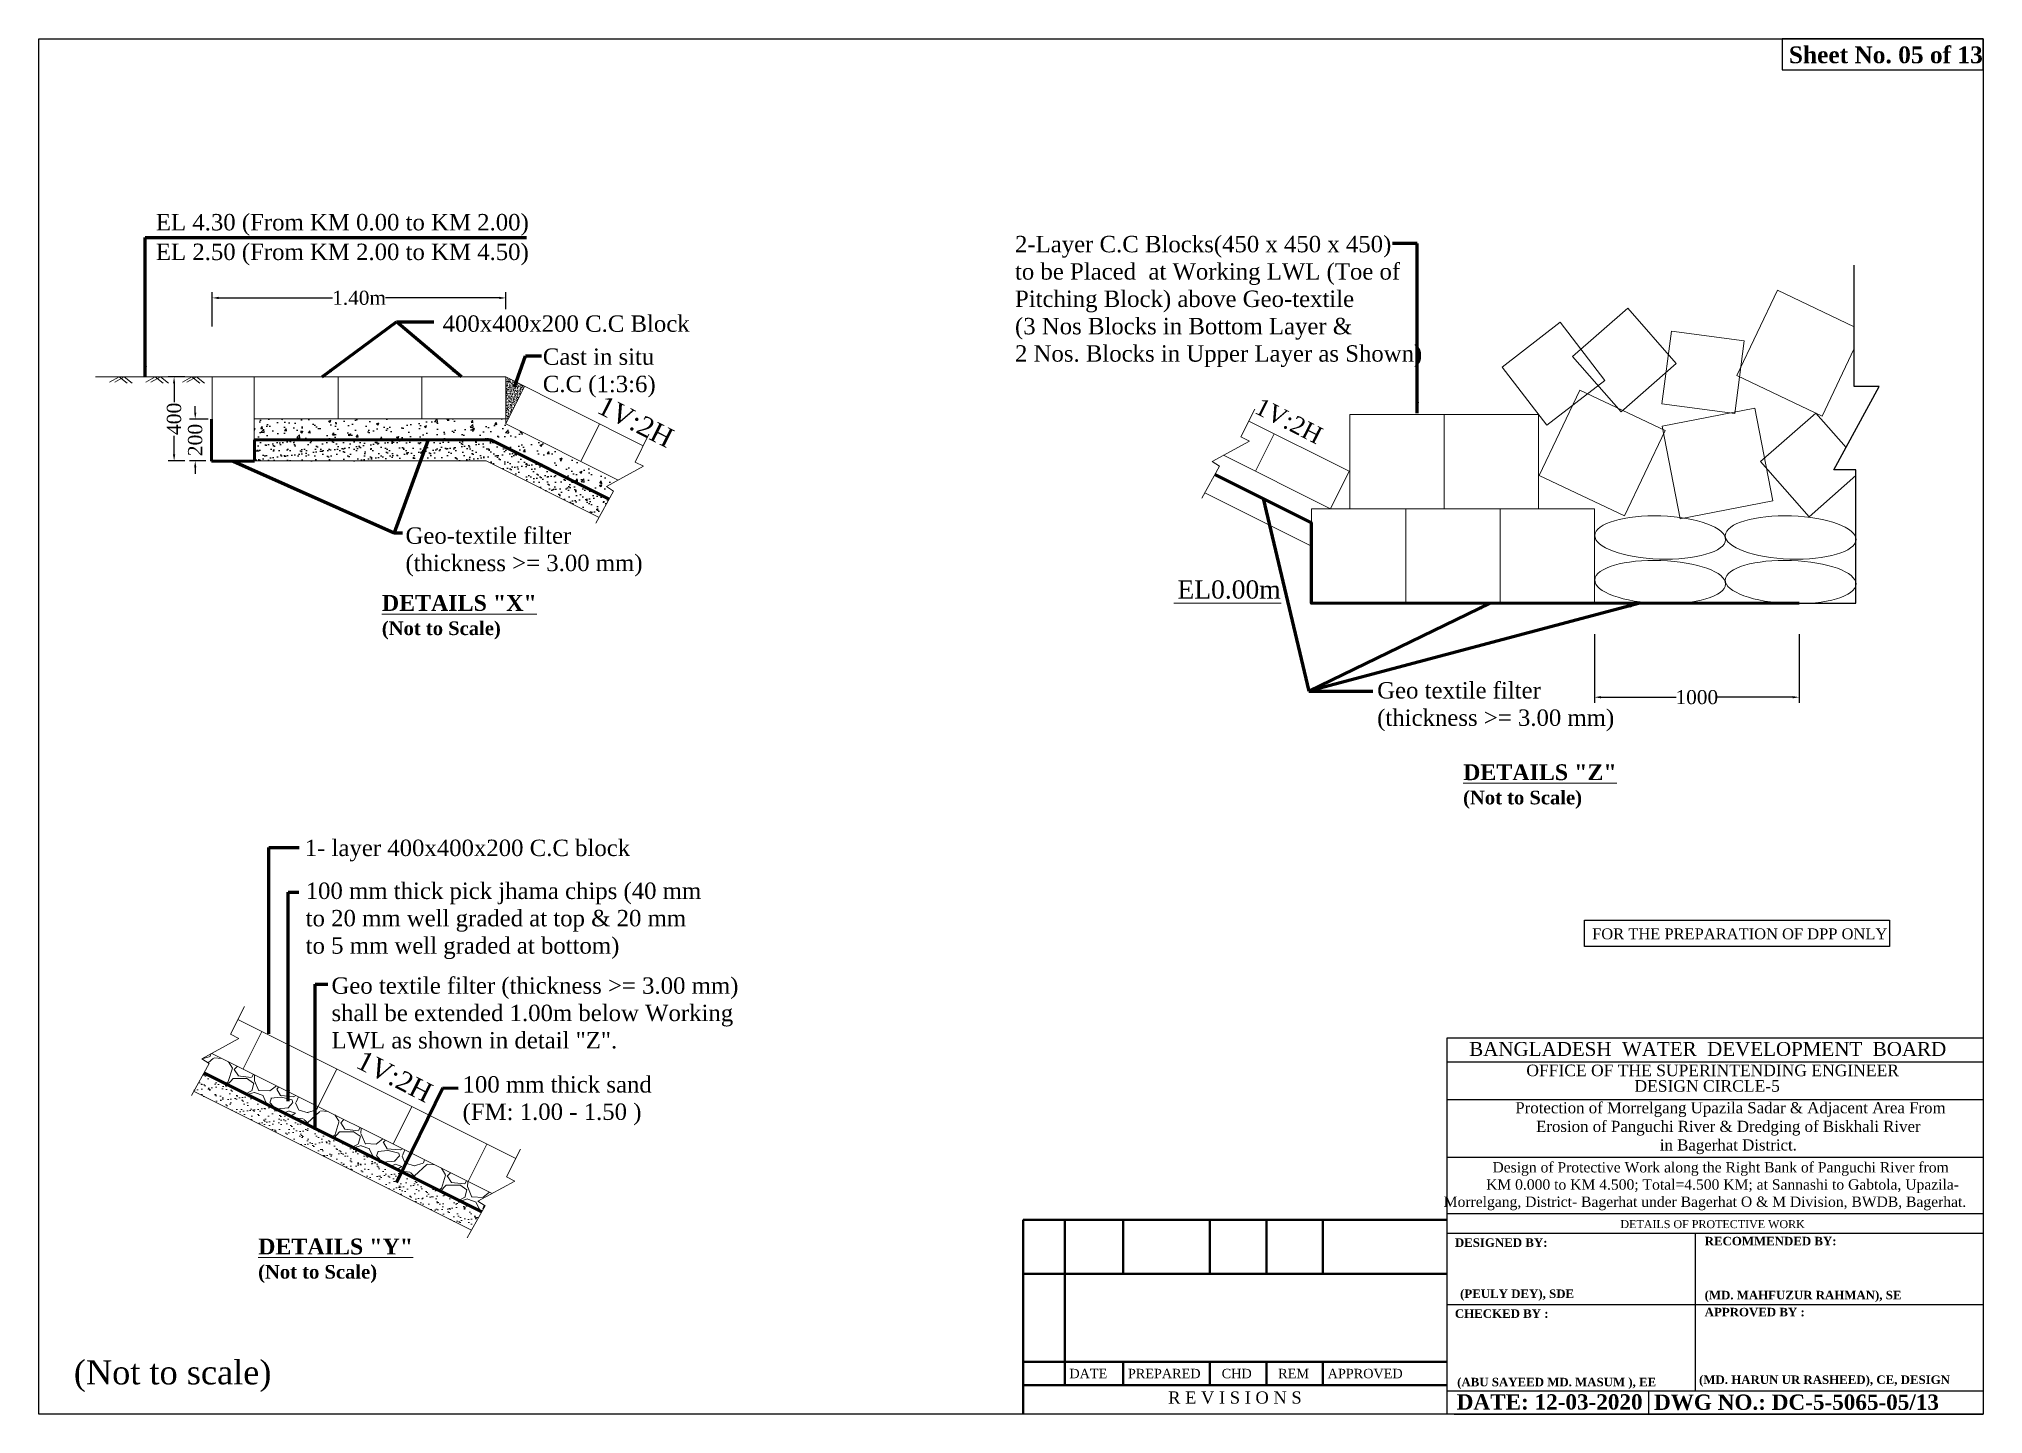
# Model space of a CAD drawing. Header units: metres. Extents: x -2434 to 11656, y -15288 to 8109.
# Drawn here: x -524.5 to -402.1, y -8338.9 to -8252.4 of the extents above; entities that cross this region are included whole.
import ezdxf
from ezdxf.enums import TextEntityAlignment as Align

# ---------------------------------------------------------------- set-up
doc = ezdxf.new("R2010")
doc.units = ezdxf.units.M
doc.layers.add('LINE', color=7, linetype='Continuous')
doc.styles.add('Kazi_T_H', font='timesbd.ttf')
doc.styles.add('liza', font='times.ttf', dxfattribs={"height": 2})
doc.styles.get("Standard").update_dxf_attribs({"font": 'times.ttf'})
doc.dimstyles.get("Standard").update_dxf_attribs({"dimtxt": 0.5, "dimasz": 0.4075, "dimexe": 0.364, "dimexo": 0.219, "dimgap": 0.09, "dimtad": 0, "dimdec": 0, "dimlfac": 1000, "dimzin": 0, "dimdsep": 46, "dimtxsty": 'Standard', "dimcen": 0.09, "dimadec": 0, "dimazin": 0, "dimtfac": 1, "dimtdec": 0, "dimtofl": 0, "dimtmove": 0, "dimatfit": 3, "dimfxl": 1, "dimtolj": 1, "dimtzin": 0, "dimarcsym": 0})

msp = doc.modelspace()

# ---------------------------------------------------------------- texts
at = {"color": 0, "linetype": 'Continuous', "lineweight": -3, "insert": (-522.288657, -8335.496758), "char_height": 1.51254019, "width": 12.57022317, "attachment_point": 1, "style": 'liza'}
msp.add_mtext('(Not to scale)\\P', dxfattribs=at)
at = {"layer": 'LINE', "color": 7, "lineweight": 13, "ltscale": 0.5}
for s, p in [('1V:2H ', (-489.455678, -8275.838966)), ('1V:2H', (-504.625829, -8317.034811))]:
    msp.add_text(s, height=1.225125, rotation=332.99359933, dxfattribs=at).set_placement(p)
at = {"layer": 'LINE', "color": 0, "linetype": 'ByBlock', "lineweight": -3, "ltscale": 0.5}
msp.add_text('1V:2H', height=1.089, rotation=332.99359933, dxfattribs=at).set_placement((-448.069794, -8275.860109))
at = {"layer": 'LINE', "color": 0, "linetype": 'ByBlock', "lineweight": 30, "ltscale": 0.5}
for s, height, p in [('BANGLADESH  WATER  DEVELOPMENT  BOARD', 0.87471451, (-419.472683, -8316.346203)), ('OFFICE OF THE SUPERINTENDING ENGINEER', 0.72956831, (-419.165166, -8317.622012)), ('DESIGN CIRCLE-5', 0.72956831, (-419.509984, -8318.599801)), ('DETAILS OF PROTECTIVE WORK', 0.5, (-419.165661, -8327.178672))]:
    msp.add_text(s, height=height, dxfattribs=at).set_placement(p, align=Align.CENTER)
at = {"layer": 'LINE', "color": 0, "linetype": 'ByBlock', "lineweight": 30, "ltscale": 0.5, "style": 'Kazi_T_H'}
for s, height, p in [('DESIGNED BY:', 0.53597578, (-435.383579, -8328.358689)), ('RECOMMENDED BY:', 0.53597578, (-419.665576, -8328.262929)), ('(PEULY DEY), SDE', 0.53597578, (-435.056057, -8331.574954)), ('(MD. MAHFUZUR RAHMAN), SE', 0.53597578, (-419.67038, -8331.659985)), ('CHECKED BY :', 0.53597578, (-435.383579, -8332.825154)), ('APPROVED BY :', 0.53597578, (-419.665576, -8332.729393)), ('(ABU SAYEED MD. MASUM ), EE', 0.53597578, (-435.242073, -8337.132296)), ('DATE: 12-03-2020', 0.9647564, (-435.2682, -8338.595647)), ('DWG NO.: DC-5-5065-05/13', 0.9647564, (-422.852181, -8338.612272))]:
    msp.add_text(s, height=height, dxfattribs=at).set_placement(p)
at = {"layer": 'LINE', "lineweight": 50, "ltscale": 0.5}
for s, p in [('DATE', (-459.642568, -8336.623186)), ('PREPARED', (-455.958943, -8336.623186)), ('CHD', (-450.056684, -8336.623186)), ('REM', (-446.500741, -8336.623186)), ('APPROVED', (-443.388653, -8336.623186))]:
    msp.add_text(s, height=0.5918059, dxfattribs=at).set_placement(p)
msp.add_text('R E V I S I O N S', height=0.7700819, dxfattribs=at).set_placement((-449.225953, -8338.222163), align=Align.CENTER)
at = {"layer": 'LINE', "color": 7, "lineweight": 30, "ltscale": 0.5, "insert": (-414.367955, -8252.836667), "char_height": 1.05792829, "width": 13.07833016, "attachment_point": 1}
msp.add_mtext('{\\fTimes New Roman|b1|i0|c0|p18;Sheet No. 05 of 13}', dxfattribs=at)
at = {"layer": 'LINE', "color": 7, "lineweight": 13, "ltscale": 0.5, "attachment_point": 1}
for s, insert, char_height, width in [('EL 4.30 (From KM 0.00 to KM 2.00)', (-517.127111, -8263.379557), 1.03193343, 39.65808448), ('EL 2.50 (From KM 2.00 to KM 4.50)', (-517.127111, -8265.245443), 1.03193343, 39.65808448), ('2-Layer C.C Blocks(450 x 450 x 450)\\Pto be Placed  at Working LWL (Toe of \\PPitching Block) above Geo-textile \\P(3 Nos Blocks in Bottom Layer & \\P2 Nos. Blocks in Upper Layer as Shown)', (-463.064433, -8264.757396), 1.03193343, 39.65808448), ('400x400x200 C.C Block', (-499.080676, -8269.759665), 1.03193343, 39.65808448), ('Cast in situ\\PC.C (1:3:6)', (-492.776996, -8271.837101), 1.03193343, 39.65808448), (' Geo-textile filter\\P (thickness >= 3.00 mm)', (-501.808026, -8283.095275), 1.03193343, 39.65808448), ('{\\fTimes New Roman|b1|i0|c0|p18;\\H1.432x;\\LDETAILS "X"\\P\\H0.8606x;\\l(Not to Scale)}', (-502.908473, -8287.349894), 0.69625326, 10.94491599), ('Geo textile filter \\P(thickness >= 3.00 mm) ', (-440.273475, -8292.830195), 1.03193343, 39.65808448), ('{\\fTimes New Roman|b1|i0|c0|p18;\\H1.432x;\\LDETAILS "Z"\\P\\H0.8603x;\\l(Not to Scale)}', (-434.867495, -8298.000504), 0.69625326, 11.29751436), ('1- layer 400x400x200 C.C block', (-507.758177, -8302.741089), 1.03193343, 39.65808448), ('100 mm thick pick jhama chips (40 mm\\Pto 20 mm well graded at top & 20 mm \\Pto 5 mm well graded at bottom) ', (-507.699416, -8305.442003), 1.03193343, 39.65808448), ('Geo textile filter (thickness >= 3.00 mm)\\Pshall be extended 1.00m below Working\\PLWL as shown in detail "Z".', (-506.077532, -8311.404462), 1.03193343, 39.65808448), ('100 mm thick sand \\P(FM: 1.00 - 1.50 )', (-497.827573, -8317.620921), 1.03193343, 39.65808448), ('{\\fTimes New Roman|b1|i0|c0|p18;\\H1.432x;\\LDETAILS "Y"\\P\\H0.8606x;\\l(Not to Scale)}', (-510.691846, -8327.837583), 0.69625326, 10.94491599)]:
    msp.add_mtext(s, dxfattribs=dict(at, insert=insert, char_height=char_height, width=width))
at = {"layer": 'LINE', "color": 0, "linetype": 'ByBlock', "lineweight": -3, "ltscale": 0.5, "insert": (-452.842027, -8286.429276), "char_height": 1.1465927, "attachment_point": 1}
msp.add_mtext('EL0.00m', dxfattribs=at)
at = {"layer": 'LINE', "color": 0, "linetype": 'ByBlock', "lineweight": 30, "ltscale": 0.5, "insert": (-426.747202, -8308.322745), "char_height": 0.68631446, "width": 67.13921254, "attachment_point": 1}
msp.add_mtext('\\pi-812,l812,t405.9,812;FOR THE PREPARATION OF DPP ONLY', dxfattribs=at)
at = {"layer": 'LINE', "color": 0, "linetype": 'ByBlock', "lineweight": -3, "ltscale": 0.5, "attachment_point": 2}
for s, insert, char_height, width in [('{\\fTimes New Roman|b1|i0|c0|p18; }Protection of Morrelgang Upazila Sadar & Adjacent Area From \\PErosion of Panguchi River & Dredging of Biskhali River\\Pin Bagerhat District.', (-418.175163, -8319.256646), 0.70173527, 30.66594224), ('        Design of Protective Work along the Right Bank of Panguchi River from\\P         KM 0.000 to KM 4.500; Total=4.500 KM; at Sannashi to Gabtola, Upazila- Morrelgang, District- Bagerhat under Bagerhat O & M Division, BWDB, Bagerhat.', (-419.646256, -8323.027225), 0.65, 36.13792675)]:
    msp.add_mtext(s, dxfattribs=dict(at, insert=insert, char_height=char_height, width=width))
at = {"layer": 'LINE', "color": 0, "linetype": 'ByBlock', "lineweight": 30, "ltscale": 0.5, "insert": (-412.123025, -8336.447657), "char_height": 0.53597578, "width": 15.7161697, "attachment_point": 2, "style": 'Kazi_T_H'}
msp.add_mtext('(MD. HARUN UR RASHEED), CE, DESIGN', dxfattribs=at)

# ---------------------------------------------------------------- blocks, each defined once
blk = doc.blocks.new('*D873')
at = {"layer": 'Defpoints', "color": 0, "lineweight": -3, "ltscale": 0.5}
for p in [(-495.1, -8268.66), (-495.1, -8269.58), (-513.58, -8270.67)]:
    blk.add_point(p, dxfattribs=at)
at = {"layer": 'LINE', "color": 0, "lineweight": -2, "ltscale": 0.5}
for p, q in [((-513.58, -8270.45), (-513.58, -8268.29)), ((-513.18, -8268.66), (-506.01, -8268.66)), ((-495.51, -8268.66), (-502.68, -8268.66)), ((-495.1, -8269.36), (-495.1, -8268.29))]:
    blk.add_line(p, q, dxfattribs=at)
at = {"layer": 'LINE', "color": 0, "lineweight": -3, "ltscale": 0.5}
for points in [[(-513.18, -8268.59), (-513.18, -8268.73), (-513.58, -8268.66)], [(-495.51, -8268.59), (-495.51, -8268.73), (-495.1, -8268.66)]]:
    blk.add_solid(points, dxfattribs=at)
at = {"layer": 'LINE', "color": 0, "lineweight": 13, "ltscale": 0.5, "insert": (-504.34, -8268.66), "char_height": 0.5, "attachment_point": 5}
blk.add_mtext('\\A1;{\\H1.775x;1.40m}', dxfattribs=at)
blk = doc.blocks.new('*D874')
at = {"layer": 'Defpoints', "color": 0, "lineweight": -3, "ltscale": 0.5}
for p in [(-515.98, -8273.63), (-515.1, -8273.63), (-515.1, -8278.91)]:
    blk.add_point(p, dxfattribs=at)
at = {"layer": 'LINE', "color": 0, "lineweight": -2, "ltscale": 0.5}
for p, q in [((-515.31, -8273.63), (-516.35, -8273.63)), ((-515.98, -8274.04), (-515.98, -8275.22)), ((-515.98, -8278.51), (-515.98, -8277.33)), ((-515.31, -8278.91), (-516.35, -8278.91))]:
    blk.add_line(p, q, dxfattribs=at)
at = {"layer": 'LINE', "color": 0, "lineweight": -3, "ltscale": 0.5}
for points in [[(-516.05, -8274.04), (-515.91, -8274.04), (-515.98, -8273.63)], [(-516.05, -8278.51), (-515.91, -8278.51), (-515.98, -8278.91)]]:
    blk.add_solid(points, dxfattribs=at)
at = {"layer": 'LINE', "color": 0, "lineweight": 13, "ltscale": 0.5, "insert": (-515.98, -8276.27), "char_height": 0.9, "attachment_point": 5, "rotation": 90}
blk.add_mtext('\\A1;400', dxfattribs=at)
blk = doc.blocks.new('*D875')
at = {"layer": 'Defpoints', "color": 0, "lineweight": -3, "ltscale": 0.5}
for p in [(-514.65, -8276.28), (-513.62, -8276.28), (-513.76, -8278.91)]:
    blk.add_point(p, dxfattribs=at)
at = {"layer": 'LINE', "color": 0, "lineweight": -2, "ltscale": 0.5}
for p, q in [((-513.84, -8276.28), (-515.01, -8276.28)), ((-514.65, -8275.87), (-514.65, -8275.46)), ((-513.98, -8278.91), (-515.01, -8278.91)), ((-514.65, -8279.32), (-514.65, -8279.73))]:
    blk.add_line(p, q, dxfattribs=at)
at = {"layer": 'LINE', "color": 0, "lineweight": -3, "ltscale": 0.5}
for points in [[(-514.72, -8275.87), (-514.58, -8275.87), (-514.65, -8276.28)], [(-514.72, -8279.32), (-514.58, -8279.32), (-514.65, -8278.91)]]:
    blk.add_solid(points, dxfattribs=at)
at = {"layer": 'LINE', "color": 0, "lineweight": 13, "ltscale": 0.5, "insert": (-514.65, -8277.6), "char_height": 0.9, "attachment_point": 5, "rotation": 90}
blk.add_mtext('\\A1;200', dxfattribs=at)
blk = doc.blocks.new('*D876')
at = {"layer": 'Defpoints', "color": 0, "lineweight": -3, "ltscale": 0.5}
for p in [(-426.6, -8289.59), (-413.72, -8289.59), (-413.72, -8293.78)]:
    blk.add_point(p, dxfattribs=at)
at = {"layer": 'LINE', "color": 0, "lineweight": -2, "ltscale": 0.5}
for p, q in [((-426.6, -8289.81), (-426.6, -8294.14)), ((-413.72, -8289.81), (-413.72, -8294.14)), ((-426.19, -8293.78), (-421.46, -8293.78)), ((-414.13, -8293.78), (-418.86, -8293.78))]:
    blk.add_line(p, q, dxfattribs=at)
at = {"layer": 'LINE', "color": 0, "lineweight": -3, "ltscale": 0.5}
for points in [[(-426.19, -8293.71), (-426.19, -8293.85), (-426.6, -8293.78)], [(-414.13, -8293.71), (-414.13, -8293.85), (-413.72, -8293.78)]]:
    blk.add_solid(points, dxfattribs=at)
at = {"layer": 'LINE', "color": 0, "lineweight": 13, "ltscale": 0.5, "insert": (-420.16, -8293.78), "char_height": 0.5, "attachment_point": 5}
blk.add_mtext('\\A1;{\\H1.775x;1000}', dxfattribs=at)

# ---------------------------------------------------------------- dimensions: what is measured, and where the dimension line sits
at = {"layer": 'LINE', "color": 7, "lineweight": 13, "ltscale": 0.5}
dim = msp.add_linear_dim(base=(-495.104891, -8268.658511), p1=(-513.584891, -8270.665219), p2=(-495.104891, -8269.578081), text='{\\H1.775x;1.40m}', dimstyle='Standard', override={"dimfxl": 0.12}, dxfattribs=at)
dim.commit()
dim.dimension.update_dxf_attribs({"geometry": '*D873', "text_midpoint": (-504.344891, -8268.658511)})
for base, p1, p2, text, picture, middle in [((-515.981914, -8273.633877), (-515.095176, -8278.913877), (-515.095176, -8273.633877), '400', '*D874', (-515.981914, -8276.273877)), ((-514.648157, -8276.279329), (-513.761418, -8278.913877), (-513.61745, -8276.279329), '200', '*D875', (-514.648157, -8277.596603))]:
    dim = msp.add_linear_dim(base=base, p1=p1, p2=p2, angle=90, text=text, dimstyle='Standard', override={"dimtxt": 0.9, "dimfxl": 0.12}, dxfattribs=at)
    dim.commit()
    dim.dimension.update_dxf_attribs({"geometry": picture, "text_midpoint": middle})
dim = msp.add_linear_dim(base=(-413.724254, -8293.780894), p1=(-426.595265, -8289.590811), p2=(-413.724254, -8289.590811), angle=0, text='{\\H1.775x;1000}', dimstyle='Standard', override={"dimfxl": 0.12}, dxfattribs=at)
dim.commit()
dim.dimension.update_dxf_attribs({"geometry": '*D876', "text_midpoint": (-420.159759, -8293.780894), "dimtype": 161})

# ---------------------------------------------------------------- hatches: boundary and pattern name
at = {"linetype": 'ByBlock', "lineweight": 5, "ltscale": 0.5}
h = msp.add_hatch(dxfattribs=at)
h.set_pattern_fill('AR-CONC', color=256, scale=0.00132, style=0)
h.set_pattern_definition([(50, (-499.44832, -8216.98658), (0.24048376, -0.0210396), [0.025146, -0.276606]), (355, (-499.44832, -8216.98658), (-0.0465205, 0.2521948), [0.0201168, -0.2212848]), (100.451, (-499.42828, -8216.98833), (0.1939641, 0.231154), [0.0213708, -0.2350788]), (46.1842, (-499.44832, -8216.91953), (0.3578243, -0.0554959), [0.037719, -0.414909]), (96.6356, (-499.4185, -8216.92415), (0.3133736, 0.3266017), [0.0320562, -0.3526182]), (351.184, (-499.44832, -8216.91953), (0.313374, 0.3266012), [0.0301752, -0.3319272]), (21, (-499.4148, -8216.93629), (0.20013164, -0.1349905), [0.025146, -0.276606]), (326, (-499.4148, -8216.9363), (0.0815787, 0.2431281), [0.0201168, -0.2212848]), (71.4514, (-499.39812, -8216.94754), (0.2817098, 0.1081382), [0.0213708, -0.2350788]), (37.5, (-499.448324, -8216.98658), (0.00407696, 0.11161265), [0, -0.21860256, 0, -0.2246376, 0, -0.222123]), (7.5, (-499.44832, -8216.98658), (0.08820195, 0.13223836), [0, -0.12807696, 0, -0.21357336, 0, -0.0846582]), (327.5, (-499.52309, -8216.98658), (0.17897959, -0.00756194), [0, -0.08382, 0, -0.2615184, 0, -0.3470148]), (317.5, (-499.55662, -8216.98658), (0.1955305, 0.03356297), [0, -0.108966, 0, -0.17367504, 0, -0.2464308])])
h.paths.add_polyline_path([(-493.924247, -8274.224199), (-495.104891, -8273.633877), (-495.104891, -8276.273877), (-495.104891, -8276.585487)])
at = {"linetype": 'Continuous', "lineweight": -3, "ltscale": 0.5}
h = msp.add_hatch(dxfattribs=at)
h.set_pattern_fill('AR-CONC', color=0, scale=0.00825, style=0)
h.set_pattern_definition([(50, (-42.7439, -6748.4116), (1.5030235, -0.1314975), [0.1571625, -1.7287875]), (355, (-42.7439, -6748.4116), (-0.2907533, 1.5762173), [0.12573, -1.38303]), (100.451, (-42.6186, -6748.4225), (1.2122756, 1.4447127), [0.1335675, -1.4692425]), (46.1842, (-42.7439, -6747.9925), (2.236402, -0.3468492), [0.2357438, -2.5931813]), (96.6356, (-42.5575, -6748.0214), (1.958585, 2.0412608), [0.2003513, -2.2038638]), (351.184, (-42.7439, -6747.9925), (1.958588, 2.0412572), [0.188595, -2.074545]), (21, (-42.5343, -6748.0973), (1.2508228, -0.8436905), [0.1571625, -1.7287875]), (326, (-42.5343, -6748.0973), (0.5098667, 1.5195507), [0.12573, -1.38303]), (71.4514, (-42.43, -6748.1676), (1.760686, 0.6758636), [0.1335675, -1.4692425]), (37.5, (-42.74385, -6748.4116), (0.02548098, 0.69757907), [0, -1.366266, 0, -1.403985, 0, -1.38826875]), (7.5, (-42.74385, -6748.4116), (0.5512622, 0.82648974), [0, -0.800481, 0, -1.3348335, 0, -0.52911375]), (327.5, (-43.21115, -6748.4116), (1.11862241, -0.04726214), [0, -0.523875, 0, -1.63449, 0, -2.1688425]), (317.5, (-43.4207, -6748.4116), (1.22206575, 0.20976855), [0, -0.6810375, 0, -1.085469, 0, -1.5401925])])
h.paths.add_polyline_path([(-495.104891, -8276.585487), (-495.104891, -8276.273877), (-510.944891, -8276.273877), (-510.944891, -8277.593877), (-496.03972, -8277.593877), (-488.601124, -8281.313175), (-488.32277, -8280.810097), (-488.773298, -8280.518844), (-488.038623, -8280.118621)])
h = msp.add_hatch(dxfattribs=at)
h.set_pattern_fill('AR-SAND', color=0, scale=0.0132, style=0)
h.set_pattern_definition([(37.5, (-42.74385, -6748.4116), (-0.02112041, 0.64602547), [0, -0.5096256, 0, -0.569976, 0, -0.54483]), (7.5, (-42.74385, -6748.4116), (0.59337073, 0.94620913), [0, -0.2749296, 0, -0.4593336, 0, -0.176022]), (327.5, (-43.15625, -6748.4116), (1.04410993, 0.00189708), [0, -0.16764, 0, -0.603504, 0, -0.787908]), (317.5, (-43.15625, -6748.4116), (1.0078945, 0.2942667), [0, -0.08382, 0, -0.3956304, 0, -0.452628])])
h.paths.add_polyline_path([(-496.03972, -8277.593877), (-510.923897, -8277.593877), (-510.923897, -8278.913877), (-496.35133, -8278.913877), (-489.240739, -8282.469173), (-488.601124, -8281.313175)])
at = {"linetype": 'ByBlock', "lineweight": 13, "ltscale": 0.5}
h = msp.add_hatch(dxfattribs=at)
h.set_pattern_fill('GRAVEL', color=256, scale=0.132, style=0)
h.set_pattern_definition([(228.0128, (-350.95456, -8252.24071), (-26.8224228, -30.17523708), [0.45107, -44.65626]), (184.9697, (-351.25631, -8252.576), (40.23366508, 3.35277634), [0.774055, -76.63128]), (132.5104, (-352.02746, -8252.64305), (33.5279756, -36.88083603), [0.545796, -54.033804]), (267.2737, (-353.33505, -8253.48125), (3.35278544, 67.05597842), [0.704887, -69.78365]), (292.8337, (-353.36858, -8254.18534), (-16.7640476, 40.23362288), [0.691197, -68.428536]), (357.2737, (-353.10035, -8254.82237), (-67.05597842, 3.35278544), [0.704887, -69.78365]), (37.6942, (-352.39626, -8254.8559), (-43.58642754, -33.52797011), [0.932176, -92.28529]), (72.2553, (-351.65865, -8254.28592), (23.46964695, 73.76162139), [0.88007, -87.126996]), (121.4296, (-351.39042, -8253.44772), (-26.82240691, 43.58634873), [0.707273, -70.02006]), (175.2364, (-351.75923, -8252.84422), (36.88077103, -3.35276853), [0.80746, -39.56555]), (222.3974, (-352.5639, -8252.77716), (-40.23360121, -36.88075202), [1.044223, -103.378176]), (138.8141, (-350.01578, -8253.51478), (-23.46958505, 20.11676906), [0.356407, -35.28439]), (171.4692, (-350.284, -8253.28008), (43.58633347, -6.7056169), [0.67806, -67.12807]), (225, (-350.9546, -8253.1795), (-7e-16, -3.352798), [0.474156, -4.267415]), (203.1986, (-351.18926, -8252.77716), (16.7640565, 6.7056294), [0.25534, -25.27879]), (291.8014, (-351.42395, -8252.87775), (-3.3528024, 10.0584065), [0.361107, -17.694336]), (30.9638, (-351.28984, -8253.213), (10.0583894, 6.7056052), [0.5865, -18.963516]), (161.5651, (-350.7869, -8252.9113), (6.705603, -3.352795), [0.4241, -10.17839]), (16.3895, (-353.36858, -8252.87775), (33.5280185, 10.05837908), [0.594116, -58.817616]), (70.3462, (-352.7986, -8252.7101), (-13.41116263, -36.88074784), [0.49843, -49.344504]), (293.1986, (-350.7869, -8252.2407), (-6.7056294, 16.7640565), [0.51068, -25.023504]), (343.6105, (-350.58575, -8252.7101), (-33.5280185, 10.05837908), [0.594116, -58.817616]), (339.444, (-353.36858, -8254.9565), (-16.7640208, 6.7055919), [0.572926, -28.073364]), (294.7751, (-352.83213, -8255.15765), (-16.76396093, 36.88078287), [0.480047, -47.52475]), (66.8014, (-350.7534, -8255.5935), (6.7056294, 16.7640565), [0.51068, -25.023504]), (17.354, (-350.55222, -8255.12412), (-43.58640235, -13.41117977), [0.562034, -55.64117]), (69.444, (-352.39626, -8255.5935), (-6.7055919, -16.7640208), [0.286464, -28.359936]), (101.3099, (-350.95456, -8255.5935), (-3.3527835, 13.411157), [0.17096, -16.92504]), (165.9638, (-350.9881, -8255.4259), (10.058407, -3.3527942), [0.691197, -13.132746]), (186.009, (-351.65865, -8255.25823), (33.52795056, 3.35279217), [0.640552, -63.41465]), (303.6901, (-351.2898, -8253.5148), (-3.352801, 6.7055935), [0.48355, -11.60515]), (353.1572, (-351.02162, -8253.91711), (56.99762357, -6.70563003), [0.844215, -83.57712]), (60.9454, (-350.18342, -8254.0177), (-13.4111688, -23.46954405), [0.34519, -34.17401]), (90, (-350.0158, -8253.716), (-3.3528, 3.3528), [0.20117, -3.15163]), (120.2564, (-351.7257, -8255.15765), (13.41117158, -23.46958816), [0.465784, -46.11275]), (48.0128, (-351.9604, -8254.75531), (26.8224228, 30.17523708), [0.902145, -44.205216]), (0, (-351.357, -8254.0848), (3.3528, 3.3528), [0.87173, -2.48107]), (325.3048, (-350.48517, -8254.08475), (-33.5279419, 23.46960223), [0.530125, -52.482276]), (254.0546, (-350.0493, -8254.3865), (-3.3528086, -13.411232), [0.488174, -23.920644]), (207.646, (-350.18342, -8254.8559), (-63.70317762, -33.52802109), [0.79483, -78.6885]), (175.4261, (-350.8875, -8255.2247), (-43.58641004, 3.35278378), [0.84088, -83.246856]), (175.4261, (-350.8875, -8255.2247), (-43.58641004, 3.35278378), [0.84088, -83.246856])])
h.paths.add_polyline_path([(-513.609646, -8316.184963), (-514.230007, -8316.522913), (-513.779479, -8316.814166), (-514.109595, -8317.410794), (-496.621865, -8326.154659), (-496.414976, -8325.780742), (-496.865504, -8325.489488), (-495.973, -8325.003286)])
at = {"linetype": 'ByBlock', "lineweight": 18, "ltscale": 0.5}
h = msp.add_hatch(dxfattribs=at)
h.set_pattern_fill('AR-SAND', color=256, scale=0.0132, style=0)
h.set_pattern_definition([(37.5, (-353.3686, -8255.5935), (-0.0211204, 0.6460255), [0, -0.5096256, 0, -0.569976, 0, -0.54483]), (7.5, (-353.3686, -8255.5935), (0.5933707, 0.946209), [0, -0.2749296, 0, -0.4593336, 0, -0.176022]), (327.5, (-353.78097, -8255.5935), (1.04411, 0.001897), [0, -0.16764, 0, -0.603504, 0, -0.787908]), (317.5, (-353.781, -8255.5935), (1.0078945, 0.2942667), [0, -0.08382, 0, -0.3956304, 0, -0.452628])])
h.paths.add_polyline_path([(-497.26148, -8327.310656), (-496.621865, -8326.154659), (-514.109595, -8317.410794), (-514.749209, -8318.566792)])

# ---------------------------------------------------------------- linework, layer by layer
for p, q in [((-513.584891, -8273.633877), (-520.935787, -8273.633877)), ((-513.584891, -8273.633877), (-513.584891, -8278.913877)), ((-510.944891, -8273.633877), (-510.944891, -8278.913877)), ((-505.664891, -8273.633877), (-505.664891, -8276.273877)), ((-500.384891, -8273.633877), (-500.384891, -8276.273877)), ((-495.104891, -8273.633877), (-495.104891, -8276.273877)), ((-495.104891, -8276.585487), (-493.924247, -8274.224199)), ((-495.104891, -8276.273877), (-495.104891, -8276.585487)), ((-490.382316, -8278.946775), (-489.201672, -8276.585487)), ((-447.931569, -8279.56316), (-446.750925, -8277.201872)), ((-443.208993, -8281.924448), (-442.028349, -8279.56316)), ((-511.641945, -8317.168814), (-510.461301, -8314.807526)), ((-506.91937, -8319.530102), (-505.738726, -8317.168814)), ((-502.196794, -8321.891389), (-501.01615, -8319.530102)), ((-497.474219, -8324.252677), (-496.293575, -8321.891389))]:
    msp.add_line(p, q, dxfattribs=at)
at = {"linetype": 'ByBlock', "lineweight": 13, "ltscale": 0.5}
for p, q in [((-495.104891, -8273.633877), (-513.584891, -8273.633877)), ((-486.457306, -8277.95767), (-495.104891, -8273.633877)), ((-495.104891, -8276.273877), (-510.944891, -8276.273877)), ((-488.038623, -8280.118621), (-495.104891, -8276.585487)), ((-442.028349, -8279.56316), (-448.343005, -8276.405832)), ((-496.35133, -8278.913877), (-510.923897, -8278.913877)), ((-489.240739, -8282.469173), (-496.35133, -8278.913877)), ((-443.208993, -8281.924448), (-449.940342, -8278.558773)), ((-444.410007, -8284.27555), (-451.127387, -8280.91686)), ((-494.483487, -8322.796433), (-511.961836, -8314.057259)), ((-495.973, -8325.003286), (-513.609646, -8316.184963)), ((-497.26148, -8327.310656), (-514.749209, -8318.566792))]:
    msp.add_line(p, q, dxfattribs=at)
at = {"linetype": 'ByBlock', "lineweight": 60, "ltscale": 0.5}
for p, q in [((-513.61745, -8276.279329), (-513.61745, -8278.933662)), ((-496.03972, -8277.593877), (-510.923897, -8277.593877)), ((-510.923897, -8278.933662), (-510.923897, -8277.593877)), ((-488.601124, -8281.313175), (-496.03972, -8277.593877)), ((-513.61745, -8278.933662), (-510.923897, -8278.933662)), ((-444.410007, -8282.799745), (-450.487772, -8279.760863)), ((-444.422001, -8282.793748), (-444.422001, -8287.869186)), ((-444.422001, -8287.869186), (-426.553298, -8287.869186)), ((-426.553298, -8287.869186), (-413.724254, -8287.864116)), ((-496.621865, -8326.154659), (-514.109595, -8317.410794))]:
    msp.add_line(p, q, dxfattribs=at)
at = {"color": 0, "linetype": 'Continuous', "lineweight": -3, "ltscale": 0.5}
msp.add_line((-413.724254, -8287.864116), (-410.147192, -8287.862703), dxfattribs=at)
at = {"linetype": 'ByBlock', "lineweight": 30, "ltscale": 0.5}
for p in [(-402.143677, -8316.775056), (-435.427802, -8338.879921)]:
    msp.add_line(p, (-402.143677, -8338.879921), dxfattribs=at)
at = {"color": 0, "linetype": 'Continuous', "lineweight": -3, "ltscale": 0.5}
msp.add_lwpolyline([(-410.147192, -8287.864116), (-410.147192, -8279.470896), (-411.533419, -8279.470896), (-408.674761, -8274.227937), (-410.249909, -8274.227937), (-410.249909, -8266.596471)], dxfattribs=at)
at = {"linetype": 'ByBlock', "lineweight": 18, "ltscale": 0.5}
for points in [[(-410.249909, -8270.473239), (-415.089212, -8268.178113), (-417.634603, -8273.545103), (-412.267613, -8276.090494), (-410.249909, -8271.836139)], [(-520.037562, -8273.954346), (-519.443395, -8273.633877), (-518.942078, -8274.019248)], [(-519.719814, -8273.954346), (-519.125647, -8273.633877), (-518.624329, -8274.019248)], [(-517.755953, -8273.954346), (-517.161786, -8273.633877), (-516.660469, -8274.019248)], [(-517.438205, -8273.954346), (-516.844038, -8273.633877), (-516.34272, -8274.019248)], [(-515.455233, -8273.954346), (-514.861066, -8273.633877), (-514.359748, -8274.019248)], [(-515.168415, -8273.954346), (-514.574248, -8273.633877), (-514.07293, -8274.019248)], [(-451.310219, -8281.247299), (-450.196947, -8279.235245), (-450.647475, -8278.943992), (-448.314824, -8277.673252), (-448.84498, -8277.408503), (-447.970212, -8275.661199)], [(-410.770754, -8278.072121), (-412.670694, -8275.906152), (-416.143848, -8278.952725), (-413.097275, -8282.425878), (-410.147192, -8279.838132)], [(-489.436042, -8282.822151), (-488.32277, -8280.810097), (-488.773298, -8280.518844), (-486.440646, -8279.248104), (-486.970803, -8278.983355), (-486.096035, -8277.236051)], [(-514.892751, -8318.826219), (-513.779479, -8316.814166), (-514.230007, -8316.522913), (-511.897356, -8315.252173), (-512.427513, -8314.987423), (-511.552744, -8313.240119)], [(-497.528247, -8327.792795), (-496.414976, -8325.780742), (-496.865504, -8325.489488), (-494.532852, -8324.218748), (-495.063009, -8323.953999), (-494.188241, -8322.206695)]]:
    msp.add_lwpolyline(points, dxfattribs=at)
for points in [[(-432.417183, -8273.012649), (-429.596483, -8276.671617), (-425.937515, -8273.850916), (-428.758215, -8270.191948)], [(-424.502365, -8269.302375), (-427.975519, -8272.348947), (-424.928946, -8275.822101), (-421.455792, -8272.775528)], [(-421.751961, -8270.750539), (-422.353951, -8275.331151), (-417.773339, -8275.933141), (-417.171349, -8271.352529)], [(-430.070121, -8279.830665), (-424.703131, -8282.376056), (-422.15774, -8277.009065), (-427.52473, -8274.463674)], [(-441.997014, -8281.924116), (-436.057014, -8281.924116), (-436.057014, -8275.984116), (-441.997014, -8275.984116)], [(-436.057014, -8281.924116), (-430.117014, -8281.924116), (-430.117014, -8275.984116), (-436.057014, -8275.984116)], [(-421.198005, -8282.566088), (-415.368242, -8281.427025), (-416.507306, -8275.597262), (-422.337068, -8276.736325)], [(-444.415265, -8287.864116), (-438.475265, -8287.864116), (-438.475265, -8281.924116), (-444.415265, -8281.924116)], [(-438.475265, -8287.864116), (-432.535265, -8287.864116), (-432.535265, -8281.924116), (-438.475265, -8281.924116)], [(-432.535265, -8287.864116), (-426.595265, -8287.864116), (-426.595265, -8281.924116), (-432.535265, -8281.924116)]]:
    msp.add_lwpolyline(points, close=True, dxfattribs=at)
at = {"color": 0, "linetype": 'Continuous', "lineweight": 60, "ltscale": 0.5}
msp.add_lwpolyline([(-450.487772, -8279.760863), (-444.410007, -8282.799745), (-444.410007, -8287.869186), (-413.724254, -8287.864116)], dxfattribs=at)
at = {"color": 0, "linetype": 'Continuous', "lineweight": -3, "ltscale": 0.5}
msp.add_lwpolyline([(-427.228788, -8307.814305), (-408.030966, -8307.814305), (-408.030966, -8309.470876), (-427.228788, -8309.470876)], close=True, dxfattribs=at)
at = {"color": 0, "linetype": 'ByBlock', "lineweight": 15, "ltscale": 0.5}
for centre in [(-422.465543, -8283.73342), (-414.254477, -8283.73342), (-422.465543, -8286.533371), (-414.254477, -8286.533371)]:
    msp.add_ellipse(centre, major_axis=(4.115547, -0.136925), ratio=0.3297157707, dxfattribs=at)
at = {"layer": 'LINE', "color": 7, "lineweight": 13, "ltscale": 0.5}
msp.add_line((-446.312985, -8287.869186), (-453.075295, -8287.869186), dxfattribs=at)
at = {"layer": 'LINE', "color": 0, "linetype": 'ByBlock', "lineweight": 30, "ltscale": 0.5}
for p, q in [((-402.143677, -8315.227981), (-435.895955, -8315.227981)), ((-435.895955, -8315.227981), (-435.895955, -8338.879921)), ((-402.143677, -8316.749358), (-435.895955, -8316.749358)), ((-402.143677, -8319.11103), (-435.895955, -8319.11103)), ((-402.143677, -8322.730809), (-435.895955, -8322.730809)), ((-402.143677, -8326.287697), (-435.895955, -8326.287697)), ((-402.143677, -8327.512562), (-435.895955, -8327.512562)), ((-420.240672, -8337.424503), (-420.240672, -8327.512562)), ((-435.895955, -8331.979027), (-402.143677, -8331.979027)), ((-435.895955, -8337.424503), (-402.143677, -8337.424503)), ((-423.176728, -8338.879921), (-423.176728, -8337.424503))]:
    msp.add_line(p, q, dxfattribs=at)
at = {"layer": 'LINE', "lineweight": 50, "ltscale": 0.5}
for p, q in [((-435.895955, -8326.66096), (-462.555951, -8326.66096)), ((-462.555951, -8338.852229), (-462.555951, -8326.66096)), ((-459.938471, -8326.66096), (-459.938471, -8337.06704)), ((-456.254846, -8326.66096), (-456.254846, -8330.063684)), ((-450.796442, -8326.66096), (-450.796442, -8330.063684)), ((-447.240499, -8326.66096), (-447.240499, -8330.063684)), ((-443.684556, -8326.66096), (-443.684556, -8330.063684)), ((-435.895955, -8330.063684), (-462.555951, -8330.063684)), ((-435.895955, -8335.587526), (-462.555951, -8335.587526)), ((-456.254846, -8335.587526), (-456.254846, -8337.06704)), ((-450.796442, -8335.587526), (-450.796442, -8337.06704)), ((-447.240499, -8335.587526), (-447.240499, -8337.06704)), ((-443.684556, -8335.587526), (-443.684556, -8337.06704)), ((-435.895955, -8337.06704), (-462.555951, -8337.06704))]:
    msp.add_line(p, q, dxfattribs=at)
at = {"layer": 'LINE', "color": 7, "lineweight": 30, "ltscale": 0.5}
for points in [[(-524.488732, -8338.879921), (-524.488732, -8252.36449), (-402.143677, -8252.36449), (-402.143677, -8338.879921), (-524.488732, -8338.879921)], [(-402.143677, -8252.36449), (-414.779341, -8252.36449), (-414.779341, -8254.308913), (-402.143677, -8254.308913)]]:
    msp.add_lwpolyline(points, close=True, dxfattribs=at)

msp.set_redraw_order([(e.dxf.handle, doc.entitydb.next_handle()) for e in msp.query("TEXT MTEXT ATTDEF DIMENSION ARC_DIMENSION")])  # texts and dimensions are drawn at this point

# ---------------------------------------------------------------- leaders
at = {"layer": 'LINE', "color": 7, "lineweight": 13, "ltscale": 0.5}
for points in [[(-517.803306, -8273.633877), (-517.803306, -8264.857829), (-493.806139, -8264.857829)], [(-437.757663, -8275.914), (-437.757663, -8265.233172), (-439.317139, -8265.233172)], [(-506.671534, -8273.633877), (-501.975096, -8270.154683), (-499.638263, -8270.154683)], [(-497.898773, -8273.633877), (-501.975096, -8270.154683)], [(-500.000577, -8277.593877), (-502.135492, -8283.444868), (-501.603117, -8283.444868)], [(-512.270673, -8278.933662), (-502.135492, -8283.444868)], [(-447.44889, -8281.280304), (-444.564025, -8293.401255)], [(-423.738005, -8287.868073), (-444.564025, -8293.401255), (-440.554733, -8293.401255)], [(-433.163199, -8287.869186), (-444.564025, -8293.401255)], [(-510.028497, -8314.949145), (-510.028497, -8303.243054), (-508.119976, -8303.243054)], [(-508.806751, -8319.192843), (-508.806751, -8306.047251), (-508.137057, -8306.047251)], [(-507.111684, -8320.90006), (-507.111684, -8311.824122), (-506.314301, -8311.824122)], [(-501.993554, -8324.30556), (-499.075851, -8318.349154), (-498.111812, -8318.379417)]]:
    msp.add_leader(points, dimstyle='Standard', override={"dimtxt": 0.9, "dimasz": 0.7, "dimclrd": 7, "dimclre": 7, "dimclrt": 7, "dimlwd": 65535, "dimlwe": 65535}, dxfattribs=at)
at = {"layer": 'LINE', "color": 0, "linetype": 'ByBlock', "lineweight": -3, "ltscale": 0.5}
msp.add_leader([(-494.565252, -8274.246368), (-493.869354, -8272.307236), (-492.860917, -8272.307236)], dimstyle='Standard', override={"dimtxt": 0.9, "dimasz": 0.7, "dimclrd": 7, "dimclre": 7, "dimclrt": 7, "dimlwd": 65535, "dimlwe": 65535}, dxfattribs=at)

doc.saveas('drawing.dxf')
